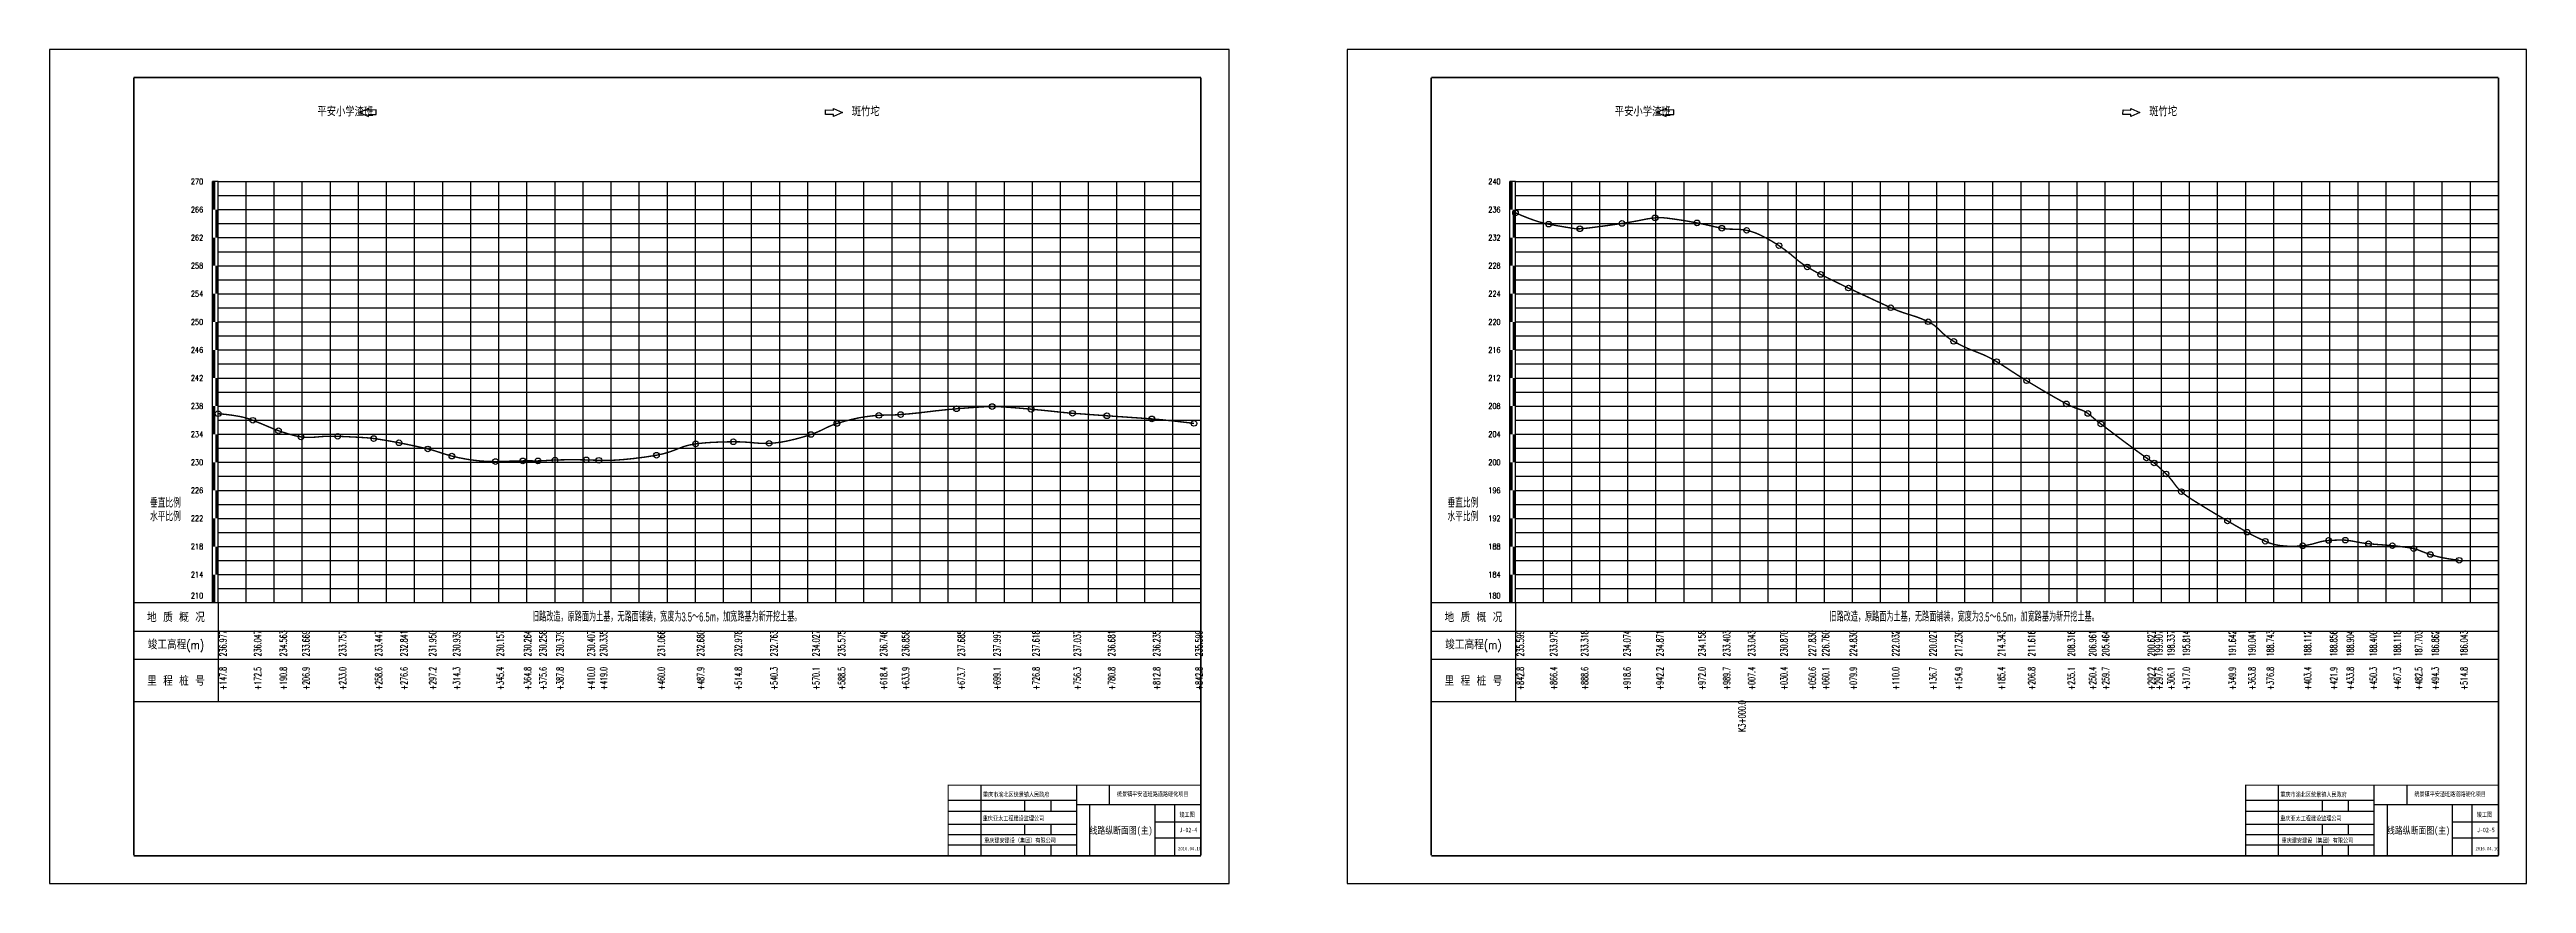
# Model space of a CAD drawing. Header units: millimetres. Extents: x -1096 to 4364, y 2864 to 4052.
# Drawn here: x 1676 to 3440, y 3458 to 4052 of the extents above; entities that cross this region are included whole.
import ezdxf
from ezdxf.enums import TextEntityAlignment as Align

# ---------------------------------------------------------------- set-up
doc = ezdxf.new("R2010")
doc.units = ezdxf.units.MM
doc.header["$LTSCALE"] = 10
for name, color, linetype in [('AXIS', 3, 'Continuous'), ('PUB_TEXT', 7, 'Continuous'), ('shuju', 2, 'Continuous'), ('sjx', 1, 'Continuous'), ('WINDOW', 4, 'Continuous'), ('图框', 3, 'Continuous'), ('构造物', 6, 'Continuous'), ('标尺', 3, 'Continuous'), ('标题栏', 7, 'Continuous'), ('栏目', 3, 'Continuous'), ('网格', 250, 'Continuous'), ('网格1', 252, 'Continuous')]:
    doc.layers.add(name, color=color, linetype=linetype)
doc.layers.add('PUB_WINDW', color=7, linetype='Continuous', plot=False)
doc.styles.add('GTF_XW', font='fsdb_e.shx', dxfattribs={"width": 0.85, "bigfont": 'fsdb.shx'})
doc.styles.add('NAME', font='SimSun.ttf', dxfattribs={"width": 0.7})
doc.styles.add('地质概况', font='fsdb_e.shx', dxfattribs={"bigfont": 'fsdb.shx'})
doc.styles.add('地面高程', font='txt', dxfattribs={"bigfont": 'HZTXT'})
doc.styles.add('标尺', font='txt', dxfattribs={"width": 0.85, "bigfont": 'hztxt'})
doc.styles.add('标题栏', font='fsdb_e.shx', dxfattribs={"width": 0.7, "bigfont": 'fsdb.shx'})
doc.styles.add('栏目', font='txt', dxfattribs={"width": 0.85, "bigfont": 'hztxt'})

msp = doc.modelspace()

# ---------------------------------------------------------------- texts
at = {"layer": 'shuju', "style": '地质概况', "width": 0.6}
for p in [(2115.2, 3648.8), (3039.2, 3648.8)]:
    msp.add_text('旧路改造，原路面为土基，无路面铺装，宽度为3.5～6.5m，加宽路基为新开挖土基。', height=6.5, dxfattribs=at).set_placement(p, align=Align.MIDDLE)
at = {"layer": 'shuju', "style": '地面高程', "width": 0.6}
for s, p in [('236.977', (1801.7, 3620)), ('236.047', (1826.4, 3620)), ('234.563', (1844.7, 3620)), ('233.669', (1860.8, 3620)), ('233.757', (1886.9, 3620)), ('233.447', (1912.5, 3620)), ('232.841', (1930.5, 3620)), ('231.950', (1951.1, 3620)), ('230.939', (1968.2, 3620)), ('230.157', (1999.3, 3620)), ('230.264', (2018.7, 3620)), ('230.258', (2029.5, 3620)), ('230.379', (2041.7, 3620)), ('230.407', (2063.9, 3620)), ('230.335', (2072.9, 3620)), ('231.066', (2113.9, 3620)), ('232.680', (2141.8, 3620)), ('232.978', (2168.7, 3620)), ('232.763', (2194.2, 3620)), ('234.027', (2224, 3620)), ('235.575', (2242.4, 3620)), ('236.746', (2272.3, 3620)), ('236.858', (2287.8, 3620)), ('237.685', (2327.6, 3620)), ('237.997', (2353, 3620)), ('237.618', (2380.7, 3620)), ('237.037', (2410.2, 3620)), ('236.681', (2434.7, 3620)), ('236.235', (2466.7, 3620)), ('235.599', (2496.7, 3620)), ('235.599', (2725.7, 3620)), ('233.975', (2749.3, 3620)), ('233.318', (2771.5, 3620)), ('234.074', (2801.5, 3620)), ('234.871', (2825.1, 3620)), ('234.158', (2854.9, 3620)), ('233.403', (2872.6, 3620)), ('233.043', (2890.3, 3620)), ('230.870', (2913.3, 3620)), ('227.830', (2933.5, 3620)), ('226.760', (2943, 3620)), ('224.830', (2962.8, 3620)), ('222.032', (2992.9, 3620)), ('220.027', (3019.6, 3620)), ('217.230', (3037.8, 3620)), ('214.343', (3068.3, 3620)), ('211.616', (3089.7, 3620)), ('208.316', (3118, 3620)), ('206.961', (3133.3, 3620)), ('205.464', (3142.6, 3620)), ('200.627', (3175.1, 3620)), ('199.907', (3180.5, 3620)), ('198.337', (3189, 3620)), ('195.814', (3199.9, 3620)), ('191.642', (3232.8, 3620)), ('190.041', (3246.7, 3620)), ('188.743', (3259.7, 3620)), ('188.112', (3286.3, 3620)), ('188.856', (3304.8, 3620)), ('188.904', (3316.7, 3620)), ('188.400', (3333.2, 3620)), ('188.118', (3350.2, 3620)), ('187.703', (3365.4, 3620)), ('186.862', (3377.2, 3620)), ('186.043', (3397.7, 3620)), ('+147.8', (1801.7, 3596)), ('+172.5', (1826.4, 3596)), ('+190.8', (1844.7, 3596)), ('+206.9', (1860.8, 3596)), ('+233.0', (1886.9, 3596)), ('+258.6', (1912.5, 3596)), ('+276.6', (1930.5, 3596)), ('+297.2', (1951.1, 3596)), ('+314.3', (1968.2, 3596)), ('+345.4', (1999.3, 3596)), ('+364.8', (2018.7, 3596)), ('+375.6', (2029.5, 3596)), ('+387.8', (2041.7, 3596)), ('+410.0', (2063.9, 3596)), ('+419.0', (2072.9, 3596)), ('+460.0', (2113.9, 3596)), ('+487.9', (2141.8, 3596)), ('+514.8', (2168.7, 3596)), ('+540.3', (2194.2, 3596)), ('+570.1', (2224, 3596)), ('+588.5', (2242.4, 3596)), ('+618.4', (2272.3, 3596)), ('+633.9', (2287.8, 3596)), ('+673.7', (2327.6, 3596)), ('+699.1', (2353, 3596)), ('+726.8', (2380.7, 3596)), ('+756.3', (2410.2, 3596)), ('+780.8', (2434.7, 3596)), ('+812.8', (2466.7, 3596)), ('+842.8', (2496.7, 3596)), ('+842.8', (2725.7, 3596)), ('+866.4', (2749.3, 3596)), ('+888.6', (2771.5, 3596)), ('+918.6', (2801.5, 3596)), ('+942.2', (2825.1, 3596)), ('+972.0', (2854.9, 3596)), ('+989.7', (2872.6, 3596)), ('+007.4', (2890.3, 3596)), ('+030.4', (2913.3, 3596)), ('+050.6', (2933.5, 3596)), ('+060.1', (2943, 3596)), ('+079.9', (2962.8, 3596)), ('+110.0', (2992.9, 3596)), ('+136.7', (3019.6, 3596)), ('+154.9', (3037.8, 3596)), ('+185.4', (3068.3, 3596)), ('+206.8', (3089.7, 3596)), ('+235.1', (3118, 3596)), ('+250.4', (3133.3, 3596)), ('+259.7', (3142.6, 3596)), ('+292.2', (3175.1, 3596)), ('+297.6', (3180.5, 3596)), ('+306.1', (3189, 3596)), ('+317.0', (3199.9, 3596)), ('+349.9', (3232.8, 3596)), ('+363.8', (3246.7, 3596)), ('+376.8', (3259.7, 3596)), ('+403.4', (3286.3, 3596)), ('+421.9', (3304.8, 3596)), ('+433.8', (3316.7, 3596)), ('+450.3', (3333.2, 3596)), ('+467.3', (3350.2, 3596)), ('+482.5', (3365.4, 3596)), ('+494.3', (3377.2, 3596)), ('+514.8', (3397.7, 3596)), ('K3+000.0', (2883.5, 3566.3))]:
    msp.add_text(s, height=5, rotation=90, dxfattribs=at).set_placement(p)
at = {"layer": '构造物', "color": 7, "style": 'GTF_XW', "width": 0.85}
for s, rotation, p in [('平安小学渣班', 359.6454, (1866.4, 4004.9)), ('斑竹坨', 0.3546, (2247, 4004.8)), ('平安小学渣班', 359.6454, (2790.4, 4004.9)), ('斑竹坨', 0.3546, (3171, 4004.8))]:
    msp.add_text(s, height=6, rotation=rotation, dxfattribs=at).set_placement(p)
at = {"layer": '标尺', "style": '标尺', "width": 0.85}
for s, p in [('270', (1780.7, 3958.3)), ('240', (2704.7, 3958.3)), ('266', (1780.7, 3938.3)), ('236', (2704.7, 3938.3)), ('262', (1780.7, 3918.3)), ('232', (2704.7, 3918.3)), ('258', (1780.7, 3898.3)), ('228', (2704.7, 3898.3)), ('254', (1780.7, 3878.3)), ('224', (2704.7, 3878.3)), ('250', (1780.7, 3858.3)), ('220', (2704.7, 3858.3)), ('246', (1780.7, 3838.3)), ('216', (2704.7, 3838.3)), ('242', (1780.7, 3818.3)), ('212', (2704.7, 3818.3)), ('238', (1780.7, 3798.3)), ('208', (2704.7, 3798.3)), ('234', (1780.7, 3778.3)), ('204', (2704.7, 3778.3)), ('230', (1780.7, 3758.3)), ('200', (2704.7, 3758.3)), ('226', (1780.7, 3738.3)), ('196', (2704.7, 3738.3)), ('222', (1780.7, 3718.3)), ('192', (2704.7, 3718.3)), ('218', (1780.7, 3698.3)), ('188', (2704.7, 3698.3)), ('214', (1780.7, 3678.3)), ('184', (2704.7, 3678.3)), ('210', (1780.7, 3663.3)), ('180', (2704.7, 3663.3))]:
    msp.add_text(s, height=4, dxfattribs=at).set_placement(p, align=Align.MIDDLE)
at = {"layer": '标题栏', "style": '标题栏', "width": 0.7}
for tag, text, p in [('水平比例', '"H 1:"+$S2([HSCL])', (1758.2, 3719.4)), ('垂直比例', '"V 1:"+$S2([VSCL])', (1758.2, 3729.1)), ('水平比例', '"H 1:"+$S2([HSCL])', (2682.2, 3719.4)), ('垂直比例', '"V 1:"+$S2([VSCL])', (2682.2, 3729.1))]:
    msp.add_attdef(tag, text=text, height=6, dxfattribs=at).set_placement(p, align=Align.MIDDLE_CENTER)
at = {"layer": '栏目', "style": '栏目', "width": 0.85}
for s, p in [('地 质 概 况', (1765.7, 3648.3)), ('地 质 概 况', (2689.7, 3648.3)), ('地 质 概 况', (2689.7, 3648.3)), ('竣工高程(m)', (1765.7, 3628)), ('竣工高程(m)', (2689.7, 3628)), ('里 程 桩 号', (1765.7, 3603)), ('里 程 桩 号', (2689.7, 3603))]:
    msp.add_text(s, height=6, dxfattribs=at).set_placement(p, align=Align.MIDDLE)

# ---------------------------------------------------------------- blocks, each defined once
blk = doc.blocks.new('竣工图签')
blk.add_line((0, 0), (0, 50))
at = {"const_width": 0.8}
blk.add_lwpolyline([(0, 50), (-180, 50), (-180, 0)], dxfattribs=at)
at = {"layer": 'AXIS', "color": 4}
for p, q in [((-179.9, 39.4), (-88.4, 39.4)), ((-156.8, 50), (-156.8, 0)), ((-125.6, 39.4), (-125.6, 31.5)), ((-107, 39.4), (-107, 31.5)), ((-88.4, 0), (-88.4, 50)), ((-88.4, 36.2), (0, 36.2)), ((-79.1, 0), (-79.1, 36.2)), ((-65.1, 36.2), (-65.1, 50)), ((-32.6, 0), (-32.6, 36.2)), ((-18.6, 0), (-18.6, 36.2)), ((0, 0), (0, 44.7)), ((-180.1, 31.5), (-88.4, 31.5)), ((-180.1, 22.3), (-88.4, 22.3)), ((-125.6, 22.3), (-125.6, 14.9)), ((-107, 22.3), (-107, 14.9)), ((-32.6, 24), (0, 24)), ((-180.1, 14.9), (-88.4, 14.9)), ((-180.1, 7.4), (-88.4, 7.4)), ((-180.1, 0), (0, 0)), ((-125.6, 7.4), (-125.6, 0)), ((-107, 7.4), (-107, 0)), ((-32.6, 12.4), (0, 12.4))]:
    blk.add_line(p, q, dxfattribs=at)
at = {"layer": 'AXIS'}
for p, q in [((0, 0), (0, 44.7)), ((-180.1, 0), (0, 0))]:
    blk.add_line(p, q, dxfattribs=at)
at = {"layer": 'PUB_WINDW'}
blk.add_line((0, 0), (0, 44.3), dxfattribs=at)
at = {"layer": 'WINDOW', "color": 4}
blk.add_line((0, 0), (0, 44.3), dxfattribs=at)
at = {"layer": 'AXIS', "linetype": 'Continuous', "style": 'NAME', "width": 0.8}
blk.add_text('2016.04.10', height=2.5, dxfattribs=at).set_placement((-16.3, 3.6))
at = {"layer": 'PUB_TEXT', "linetype": 'Continuous', "style": 'NAME', "width": 0.8}
for s, p in [('重庆市渝北区统景镇人民政府', (-155.3, 41.8)), ('统景镇平安渣班路道路硬化项目', (-59.9, 42.1)), ('重庆亚太工程建设监理公司', (-155.4, 24.8)), ('重庆建安建设（集团）有限公司', (-154.4, 9.1))]:
    blk.add_text(s, height=3.252, dxfattribs=at).set_placement(p)
blk.add_attdef('图名', text='', height=5, dxfattribs=at).set_placement((-56.9, 15.3), align=Align.CENTER)
for tag, p in [('图别', (-15.4, 27.4)), ('图号', (-15.3, 16.5))]:
    blk.add_attdef(tag, p, '', height=3.25, dxfattribs=at)

# ---------------------------------------------------------------- linework, layer by layer
at = {"layer": 'sjx', "const_width": 1}
for points in [[(2719.7, 3936, 0.024291), (2733.7, 3930.4, 0.037181), (2743.3, 3927.9, 0.008955), (2762.2, 3924.7, 0.052164), (2765.5, 3924.6, 0.015946), (2773.4, 3925.4, 0.005725), (2795.5, 3928.4, 0.01431), (2811.2, 3931.2, -0.028713), (2819.1, 3932.4, -0.052479), (2826.8, 3932.3, -0.018011), (2848.9, 3928.8, -0.010326), (2858.4, 3926.8, 0.012087), (2866.6, 3925, 0.050016), (2875.6, 3924.3, -0.051942), (2884.3, 3923.5, -0.062476), (2893.3, 3920.5, -0.037056), (2907.3, 3912.6, -0.034117), (2919.1, 3903.5, 0.049587), (2927.5, 3897.4, 0.003704), (2934.6, 3893.3, 0.011581), (2937, 3892.1, 0.003268), (2943.4, 3888.9, 0.001574), (2956.8, 3882.4, 0.00303), (2965.8, 3878.2, 0.001298), (2986.9, 3868.4, 0.037734), (3001.1, 3863.2, -0.042779), (3013.6, 3858.4, -0.09252), (3021.8, 3852.4, 0.073826), (3031.8, 3844.4, 0.044361), (3048.2, 3836.8, -0.051282), (3062.3, 3830, -0.008045), (3073.4, 3822.9, 0.008799), (3083.7, 3816.4, 0.005262), (3099.1, 3807.2, 0.006387), (3112, 3799.9, 0.054921), (3121.4, 3796, -0.086192), (3127.3, 3793.1, -0.02121), (3131, 3790.1, 0.01412), (3136.6, 3785.6, 0.003841), (3158.2, 3769.3, 0.007779), (3169.1, 3761.4, 0.011613), (3172.1, 3759.4, -0.014532), (3174.5, 3757.8, -0.031349), (3176.2, 3756.4, -0.007699), (3183, 3750, -0.048669), (3189.2, 3742.6, 0.06718), (3193.9, 3737.4, 0.034411), (3200.8, 3732.2, 0.009811), (3226.8, 3716.5, 0.000831), (3236.3, 3711, 0.001813), (3240.7, 3708.5, 0.013057), (3245.5, 3705.9, 0.007978), (3253.7, 3702, 0.078426), (3264.7, 3698.9, 0.057965), (3280.3, 3698.8, 0.047777), (3290.5, 3701, -0.059713), (3298.8, 3702.6, -0.011442), (3307.2, 3702.9, -0.027832), (3310.7, 3702.8, -0.029165), (3318.6, 3701.6, 0.027125), (3327.2, 3700.3, 0.007985), (3335.4, 3699.6, -0.007443), (3344.2, 3698.9, -0.00964), (3353.7, 3697.8, -0.015951), (3359.4, 3696.8, -0.047655), (3362.4, 3695.9, 0.015871), (3371.2, 3692.6, 0.032339), (3379.5, 3690.4, 0.022704), (3391.7, 3688.5)], [(1795.7, 3792.9, -0.027895), (1811.2, 3790.9, -0.045737), (1820.4, 3788.2, -0.011333), (1832.1, 3783.4, 0.020177), (1838.7, 3780.8, 0.015681), (1849.7, 3777.4, 0.034964), (1854.8, 3776.4, 0.059912), (1864.8, 3776.2, -0.037028), (1880.9, 3776.8, -0.005193), (1900.9, 3775.8, -0.018647), (1906.5, 3775.2, -0.007929), (1914.5, 3774, -0.006385), (1924.5, 3772.2, -0.005168), (1934.3, 3770.2, -0.004698), (1945.1, 3767.8, -0.024997), (1952.7, 3765.6, 0.0199), (1962.2, 3762.7, 0.031782), (1978.2, 3759.7, 0.03421), (1993.3, 3758.8, 0.008986), (2004.1, 3759.1, -0.011392), (2012.7, 3759.3, -0.00369), (2019.9, 3759.3, 0.00748), (2023.5, 3759.3, 0.013858), (2028.6, 3759.5, -0.009931), (2035.7, 3759.9, -0.006665), (2045.4, 3760.1, -0.005245), (2057.9, 3760, -0.009523), (2060.9, 3759.9, 0.004811), (2066.9, 3759.7, 0.030618), (2083.9, 3760.2, 0.021581), (2107.9, 3763.3, 0.058638), (2123.1, 3767.9, -0.070576), (2135.8, 3771.4, -0.018085), (2146.4, 3772.4, -0.011889), (2162.7, 3772.9, -0.027854), (2176.7, 3772.2, 0.034312), (2188.2, 3771.8, 0.043877), (2200.7, 3773.4, 0.030816), (2218, 3778.1, 0.035788), (2227.9, 3782.4, -0.041839), (2236.4, 3785.9, -0.028675), (2252.3, 3790, -0.03367), (2266.3, 3791.7, -0.01316), (2275.1, 3792, 0.017448), (2281.8, 3792.3, 0.012636), (2299.8, 3794.1, -0.010477), (2321.6, 3796.4, -0.005797), (2340.8, 3797.8, -0.018293), (2347, 3798, -0.014121), (2355.4, 3797.7, -0.00616), (2374.7, 3796.1, -0.004082), (2394.7, 3794.1, 0.008702), (2404.2, 3793.2, 0.000485), (2412.7, 3792.6, 0.00026), (2428.7, 3791.4, 0.000593), (2434.9, 3791, -0.000144), (2460.7, 3789.2, -0.00898), (2470.5, 3788.3, -0.004366), (2490.7, 3786)]]:
    msp.add_lwpolyline(points, format="xyb", dxfattribs=at)
at = {"layer": 'sjx'}
for centre in [(2719.7, 3936), (2819.1, 3932.4), (2743.3, 3927.9), (2765.5, 3924.6), (2795.5, 3928.4), (2848.9, 3928.8), (2866.6, 3925), (2884.3, 3923.5), (2907.3, 3912.6), (2927.5, 3897.4), (2937, 3892.1), (2956.8, 3882.4), (2986.9, 3868.4), (3013.6, 3858.4), (3031.8, 3844.4), (3062.3, 3830), (3083.7, 3816.4), (1795.7, 3792.9), (2266.3, 3791.7), (2281.8, 3792.3), (2321.6, 3796.4), (2347, 3798), (2374.7, 3796.1), (2404.2, 3793.2), (2428.7, 3791.4), (3112, 3799.9), (3127.3, 3793.1), (1820.4, 3788.2), (1838.7, 3780.8), (1854.8, 3776.4), (1880.9, 3776.8), (1906.5, 3775.2), (2218, 3778.1), (2236.4, 3785.9), (2460.7, 3789.2), (2490.7, 3786), (3136.6, 3785.6), (1924.5, 3772.2), (1945.1, 3767.8), (1962.2, 3762.7), (1993.3, 3758.8), (2012.7, 3759.3), (2023.5, 3759.3), (2035.7, 3759.9), (2057.9, 3760), (2066.9, 3759.7), (2107.9, 3763.3), (2135.8, 3771.4), (2162.7, 3772.9), (2188.2, 3771.8), (3169.1, 3761.4), (3174.5, 3757.8), (3183, 3750), (3193.9, 3737.4), (3226.8, 3716.5), (3240.7, 3708.5), (3298.8, 3702.6), (3310.7, 3702.8), (3253.7, 3702), (3280.3, 3698.8), (3327.2, 3700.3), (3344.2, 3698.9), (3359.4, 3696.8), (3371.2, 3692.6), (3391.7, 3688.5)]:
    msp.add_circle(centre, 2, dxfattribs=at)
at = {"layer": '图框', "linetype": 'Continuous'}
for points in [[(2515.7, 4052.3), (1675.7, 4052.3)], [(1675.7, 4052.3), (1675.7, 3458.3)], [(2515.7, 3458.3), (2515.7, 4052.3)], [(3439.7, 4052.3), (2599.7, 4052.3)], [(2599.7, 4052.3), (2599.7, 3458.3)], [(3439.7, 3458.3), (3439.7, 4052.3)], [(1675.7, 3458.3), (2515.7, 3458.3)], [(2599.7, 3458.3), (3439.7, 3458.3)]]:
    msp.add_lwpolyline(points, dxfattribs=at)
at = {"layer": '图框', "linetype": 'Continuous', "const_width": 1.2}
for points in [[(2495.7, 4032.3), (1735.7, 4032.3), (1735.7, 4032.3)], [(1735.7, 4032.3), (1735.7, 3478.3), (1735.7, 3478.3)], [(2495.7, 3478.3), (2495.7, 4032.3), (2495.7, 4032.3)], [(3419.7, 4032.3), (2659.7, 4032.3), (2659.7, 4032.3)], [(2659.7, 4032.3), (2659.7, 3478.3), (2659.7, 3478.3)], [(3419.7, 3478.3), (3419.7, 4032.3), (3419.7, 4032.3)], [(1735.7, 3478), (2495.7, 3478), (2495.7, 3478)], [(2659.7, 3478), (3419.7, 3478), (3419.7, 3478)]]:
    msp.add_lwpolyline(points, dxfattribs=at)
at = {"layer": '构造物', "color": 7}
for points in [[(1902.8, 4010.3), (1896.4, 4007.5), (1902.9, 4004.7), (1902.8, 4005.9), (1908.4, 4005.9), (1908.4, 4009.3), (1902.8, 4009.2)], [(2234, 4010.3), (2240.4, 4007.5), (2233.9, 4004.7), (2233.9, 4005.9), (2228.3, 4005.9), (2228.4, 4009.3), (2234, 4009.2)], [(2826.8, 4010.3), (2820.4, 4007.5), (2826.9, 4004.7), (2826.8, 4005.9), (2832.4, 4005.9), (2832.4, 4009.3), (2826.8, 4009.2)], [(3158, 4010.3), (3164.4, 4007.5), (3157.9, 4004.7), (3157.9, 4005.9), (3152.3, 4005.9), (3152.4, 4009.3), (3158, 4009.2)]]:
    msp.add_lwpolyline(points, close=True, dxfattribs=at)
at = {"layer": '标尺'}
for p, q in [((1791.7, 3658.3), (1791.7, 3958.3)), ((1795.7, 3958.3), (1791.7, 3958.3)), ((1795.7, 3658.3), (1795.7, 3958.3)), ((2715.7, 3658.3), (2715.7, 3958.3)), ((2719.7, 3958.3), (2715.7, 3958.3)), ((2719.7, 3658.3), (2719.7, 3958.3)), ((1735.7, 3658.3), (2495.7, 3658.3)), ((2659.7, 3658.3), (3419.7, 3658.3))]:
    msp.add_line(p, q, dxfattribs=at)
at = {"layer": '标尺', "flags": 128}
for points in [[(1792.7, 3938.3, 2, 2, 0), (1792.7, 3958.3, 2, 2, 0)], [(2716.7, 3938.3, 2, 2, 0), (2716.7, 3958.3, 2, 2, 0)], [(1794.7, 3918.3, 2, 2, 0), (1794.7, 3938.3, 2, 2, 0)], [(2718.7, 3918.3, 2, 2, 0), (2718.7, 3938.3, 2, 2, 0)], [(1792.7, 3898.3, 2, 2, 0), (1792.7, 3918.3, 2, 2, 0)], [(2716.7, 3898.3, 2, 2, 0), (2716.7, 3918.3, 2, 2, 0)], [(1794.7, 3878.3, 2, 2, 0), (1794.7, 3898.3, 2, 2, 0)], [(2718.7, 3878.3, 2, 2, 0), (2718.7, 3898.3, 2, 2, 0)], [(1792.7, 3858.3, 2, 2, 0), (1792.7, 3878.3, 2, 2, 0)], [(2716.7, 3858.3, 2, 2, 0), (2716.7, 3878.3, 2, 2, 0)], [(1794.7, 3838.3, 2, 2, 0), (1794.7, 3858.3, 2, 2, 0)], [(2718.7, 3838.3, 2, 2, 0), (2718.7, 3858.3, 2, 2, 0)], [(1792.7, 3818.3, 2, 2, 0), (1792.7, 3838.3, 2, 2, 0)], [(2716.7, 3818.3, 2, 2, 0), (2716.7, 3838.3, 2, 2, 0)], [(1794.7, 3798.3, 2, 2, 0), (1794.7, 3818.3, 2, 2, 0)], [(2718.7, 3798.3, 2, 2, 0), (2718.7, 3818.3, 2, 2, 0)], [(1792.7, 3778.3, 2, 2, 0), (1792.7, 3798.3, 2, 2, 0)], [(2716.7, 3778.3, 2, 2, 0), (2716.7, 3798.3, 2, 2, 0)], [(1794.7, 3758.3, 2, 2, 0), (1794.7, 3778.3, 2, 2, 0)], [(2718.7, 3758.3, 2, 2, 0), (2718.7, 3778.3, 2, 2, 0)], [(1792.7, 3738.3, 2, 2, 0), (1792.7, 3758.3, 2, 2, 0)], [(2716.7, 3738.3, 2, 2, 0), (2716.7, 3758.3, 2, 2, 0)], [(1794.7, 3718.3, 2, 2, 0), (1794.7, 3738.3, 2, 2, 0)], [(2718.7, 3718.3, 2, 2, 0), (2718.7, 3738.3, 2, 2, 0)], [(1792.7, 3698.3, 2, 2, 0), (1792.7, 3718.3, 2, 2, 0)], [(2716.7, 3698.3, 2, 2, 0), (2716.7, 3718.3, 2, 2, 0)], [(1794.7, 3678.3, 2, 2, 0), (1794.7, 3698.3, 2, 2, 0)], [(2718.7, 3678.3, 2, 2, 0), (2718.7, 3698.3, 2, 2, 0)], [(1792.7, 3658.3, 2, 2, 0), (1792.7, 3678.3, 2, 2, 0)], [(2716.7, 3658.3, 2, 2, 0), (2716.7, 3678.3, 2, 2, 0)]]:
    msp.add_lwpolyline(points, format="xyseb", dxfattribs=at)
at = {"layer": '栏目'}
for p, q in [((1735.7, 3658.3), (1735.7, 3498.3)), ((1795.7, 3658), (1795.7, 3588)), ((2659.7, 3658.3), (2659.7, 3498.3)), ((2719.7, 3658), (2719.7, 3588)), ((1735.7, 3638), (2495.7, 3638)), ((2659.7, 3638), (3419.7, 3638)), ((1735.7, 3618), (2495.7, 3618)), ((2659.7, 3618), (3419.7, 3618)), ((1735.7, 3588), (2495.7, 3588)), ((2659.7, 3588), (3419.7, 3588))]:
    msp.add_line(p, q, dxfattribs=at)
at = {"layer": '网格'}
for p, q in [((1815.7, 3658.3), (1815.7, 3958.3)), ((1835.7, 3658.3), (1835.7, 3958.3)), ((1855.7, 3658.3), (1855.7, 3958.3)), ((1875.7, 3658.3), (1875.7, 3958.3)), ((1915.7, 3658.3), (1915.7, 3958.3)), ((1935.7, 3658.3), (1935.7, 3958.3)), ((1955.7, 3658.3), (1955.7, 3958.3)), ((1975.7, 3658.3), (1975.7, 3958.3)), ((2015.7, 3658.3), (2015.7, 3958.3)), ((2035.7, 3658.3), (2035.7, 3958.3)), ((2055.7, 3658.3), (2055.7, 3958.3)), ((2075.7, 3658.3), (2075.7, 3958.3)), ((2115.7, 3658.3), (2115.7, 3958.3)), ((2135.7, 3658.3), (2135.7, 3958.3)), ((2155.7, 3658.3), (2155.7, 3958.3)), ((2175.7, 3658.3), (2175.7, 3958.3)), ((2215.7, 3658.3), (2215.7, 3958.3)), ((2235.7, 3658.3), (2235.7, 3958.3)), ((2255.7, 3658.3), (2255.7, 3958.3)), ((2275.7, 3658.3), (2275.7, 3958.3)), ((2315.7, 3658.3), (2315.7, 3958.3)), ((2335.7, 3658.3), (2335.7, 3958.3)), ((2355.7, 3658.3), (2355.7, 3958.3)), ((2375.7, 3658.3), (2375.7, 3958.3)), ((2415.7, 3658.3), (2415.7, 3958.3)), ((2435.7, 3658.3), (2435.7, 3958.3)), ((2455.7, 3658.3), (2455.7, 3958.3)), ((2475.7, 3658.3), (2475.7, 3958.3)), ((2739.7, 3658.3), (2739.7, 3958.3)), ((2759.7, 3658.3), (2759.7, 3958.3)), ((2779.7, 3658.3), (2779.7, 3958.3)), ((2799.7, 3658.3), (2799.7, 3958.3)), ((2839.7, 3658.3), (2839.7, 3958.3)), ((2859.7, 3658.3), (2859.7, 3958.3)), ((2879.7, 3658.3), (2879.7, 3958.3)), ((2899.7, 3658.3), (2899.7, 3958.3)), ((2939.7, 3658.3), (2939.7, 3958.3)), ((2959.7, 3658.3), (2959.7, 3958.3)), ((2979.7, 3658.3), (2979.7, 3958.3)), ((2999.7, 3658.3), (2999.7, 3958.3)), ((3039.7, 3658.3), (3039.7, 3958.3)), ((3059.7, 3658.3), (3059.7, 3958.3)), ((3079.7, 3658.3), (3079.7, 3958.3)), ((3099.7, 3658.3), (3099.7, 3958.3)), ((3139.7, 3658.3), (3139.7, 3958.3)), ((3159.7, 3658.3), (3159.7, 3958.3)), ((3179.7, 3658.3), (3179.7, 3958.3)), ((3199.7, 3658.3), (3199.7, 3958.3)), ((3239.7, 3658.3), (3239.7, 3958.3)), ((3259.7, 3658.3), (3259.7, 3958.3)), ((3279.7, 3658.3), (3279.7, 3958.3)), ((3299.7, 3658.3), (3299.7, 3958.3)), ((3339.7, 3658.3), (3339.7, 3958.3)), ((3359.7, 3658.3), (3359.7, 3958.3)), ((3379.7, 3658.3), (3379.7, 3958.3)), ((3399.7, 3658.3), (3399.7, 3958.3)), ((1795.7, 3948.3), (2495.7, 3948.3)), ((1795.7, 3938.3), (2495.7, 3938.3)), ((2719.7, 3948.3), (3419.7, 3948.3)), ((2719.7, 3938.3), (3419.7, 3938.3)), ((1795.7, 3928.3), (2495.7, 3928.3)), ((1795.7, 3918.3), (2495.7, 3918.3)), ((2719.7, 3928.3), (3419.7, 3928.3)), ((2719.7, 3918.3), (3419.7, 3918.3)), ((1795.7, 3898.3), (2495.7, 3898.3)), ((1795.7, 3888.3), (2495.7, 3888.3)), ((2719.7, 3898.3), (3419.7, 3898.3)), ((2719.7, 3888.3), (3419.7, 3888.3)), ((1795.7, 3878.3), (2495.7, 3878.3)), ((1795.7, 3868.3), (2495.7, 3868.3)), ((2719.7, 3878.3), (3419.7, 3878.3)), ((2719.7, 3868.3), (3419.7, 3868.3)), ((1795.7, 3848.3), (2495.7, 3848.3)), ((2719.7, 3848.3), (3419.7, 3848.3)), ((1795.7, 3838.3), (2495.7, 3838.3)), ((1795.7, 3828.3), (2495.7, 3828.3)), ((2719.7, 3838.3), (3419.7, 3838.3)), ((2719.7, 3828.3), (3419.7, 3828.3)), ((1795.7, 3818.3), (2495.7, 3818.3)), ((2719.7, 3818.3), (3419.7, 3818.3)), ((1795.7, 3798.3), (2495.7, 3798.3)), ((2719.7, 3798.3), (3419.7, 3798.3)), ((1795.7, 3788.3), (2495.7, 3788.3)), ((1795.7, 3778.3), (2495.7, 3778.3)), ((2719.7, 3788.3), (3419.7, 3788.3)), ((2719.7, 3778.3), (3419.7, 3778.3)), ((1795.7, 3768.3), (2495.7, 3768.3)), ((2719.7, 3768.3), (3419.7, 3768.3)), ((1795.7, 3748.3), (2495.7, 3748.3)), ((2719.7, 3748.3), (3419.7, 3748.3)), ((1795.7, 3738.3), (2495.7, 3738.3)), ((1795.7, 3728.3), (2495.7, 3728.3)), ((2719.7, 3738.3), (3419.7, 3738.3)), ((2719.7, 3728.3), (3419.7, 3728.3)), ((1795.7, 3718.3), (2495.7, 3718.3)), ((2719.7, 3718.3), (3419.7, 3718.3)), ((1795.7, 3698.3), (2495.7, 3698.3)), ((1795.7, 3688.3), (2495.7, 3688.3)), ((2719.7, 3698.3), (3419.7, 3698.3)), ((2719.7, 3688.3), (3419.7, 3688.3)), ((1795.7, 3678.3), (2495.7, 3678.3)), ((2719.7, 3678.3), (3419.7, 3678.3)), ((1795.7, 3668.3), (2495.7, 3668.3)), ((2719.7, 3668.3), (3419.7, 3668.3))]:
    msp.add_line(p, q, dxfattribs=at)
at = {"layer": '网格1'}
for p, q in [((1795.7, 3958.3), (2495.7, 3958.3)), ((1895.7, 3658.3), (1895.7, 3958.3)), ((1995.7, 3658.3), (1995.7, 3958.3)), ((2095.7, 3658.3), (2095.7, 3958.3)), ((2195.7, 3658.3), (2195.7, 3958.3)), ((2295.7, 3658.3), (2295.7, 3958.3)), ((2395.7, 3658.3), (2395.7, 3958.3)), ((2719.7, 3958.3), (3419.7, 3958.3)), ((2819.7, 3658.3), (2819.7, 3958.3)), ((2919.7, 3658.3), (2919.7, 3958.3)), ((3019.7, 3658.3), (3019.7, 3958.3)), ((3119.7, 3658.3), (3119.7, 3958.3)), ((3219.7, 3658.3), (3219.7, 3958.3)), ((3319.7, 3658.3), (3319.7, 3958.3)), ((1795.7, 3908.3), (2495.7, 3908.3)), ((2719.7, 3908.3), (3419.7, 3908.3)), ((1795.7, 3858.3), (2495.7, 3858.3)), ((2719.7, 3858.3), (3419.7, 3858.3)), ((1795.7, 3808.3), (2495.7, 3808.3)), ((2719.7, 3808.3), (3419.7, 3808.3)), ((1795.7, 3758.3), (2495.7, 3758.3)), ((2719.7, 3758.3), (3419.7, 3758.3)), ((1795.7, 3708.3), (2495.7, 3708.3)), ((2719.7, 3708.3), (3419.7, 3708.3))]:
    msp.add_line(p, q, dxfattribs=at)

# ---------------------------------------------------------------- block references
at = {"layer": 'sjx'}
for p, values in [((2495.7, 3478.3), {'图别': '竣工图', '图号': 'J-02-4', '图名': '线路纵断面图(主)'}), ((3419.7, 3478.3), {'图别': '竣工图', '图号': 'J-02-5', '图名': '线路纵断面图(主)'})]:
    msp.add_blockref('竣工图签', p, dxfattribs=at).add_auto_attribs(values)

msp.set_redraw_order([(e.dxf.handle, doc.entitydb.next_handle()) for e in msp.query("TEXT MTEXT ATTDEF DIMENSION ARC_DIMENSION")])  # texts and dimensions are drawn at this point

doc.saveas('drawing.dxf')
